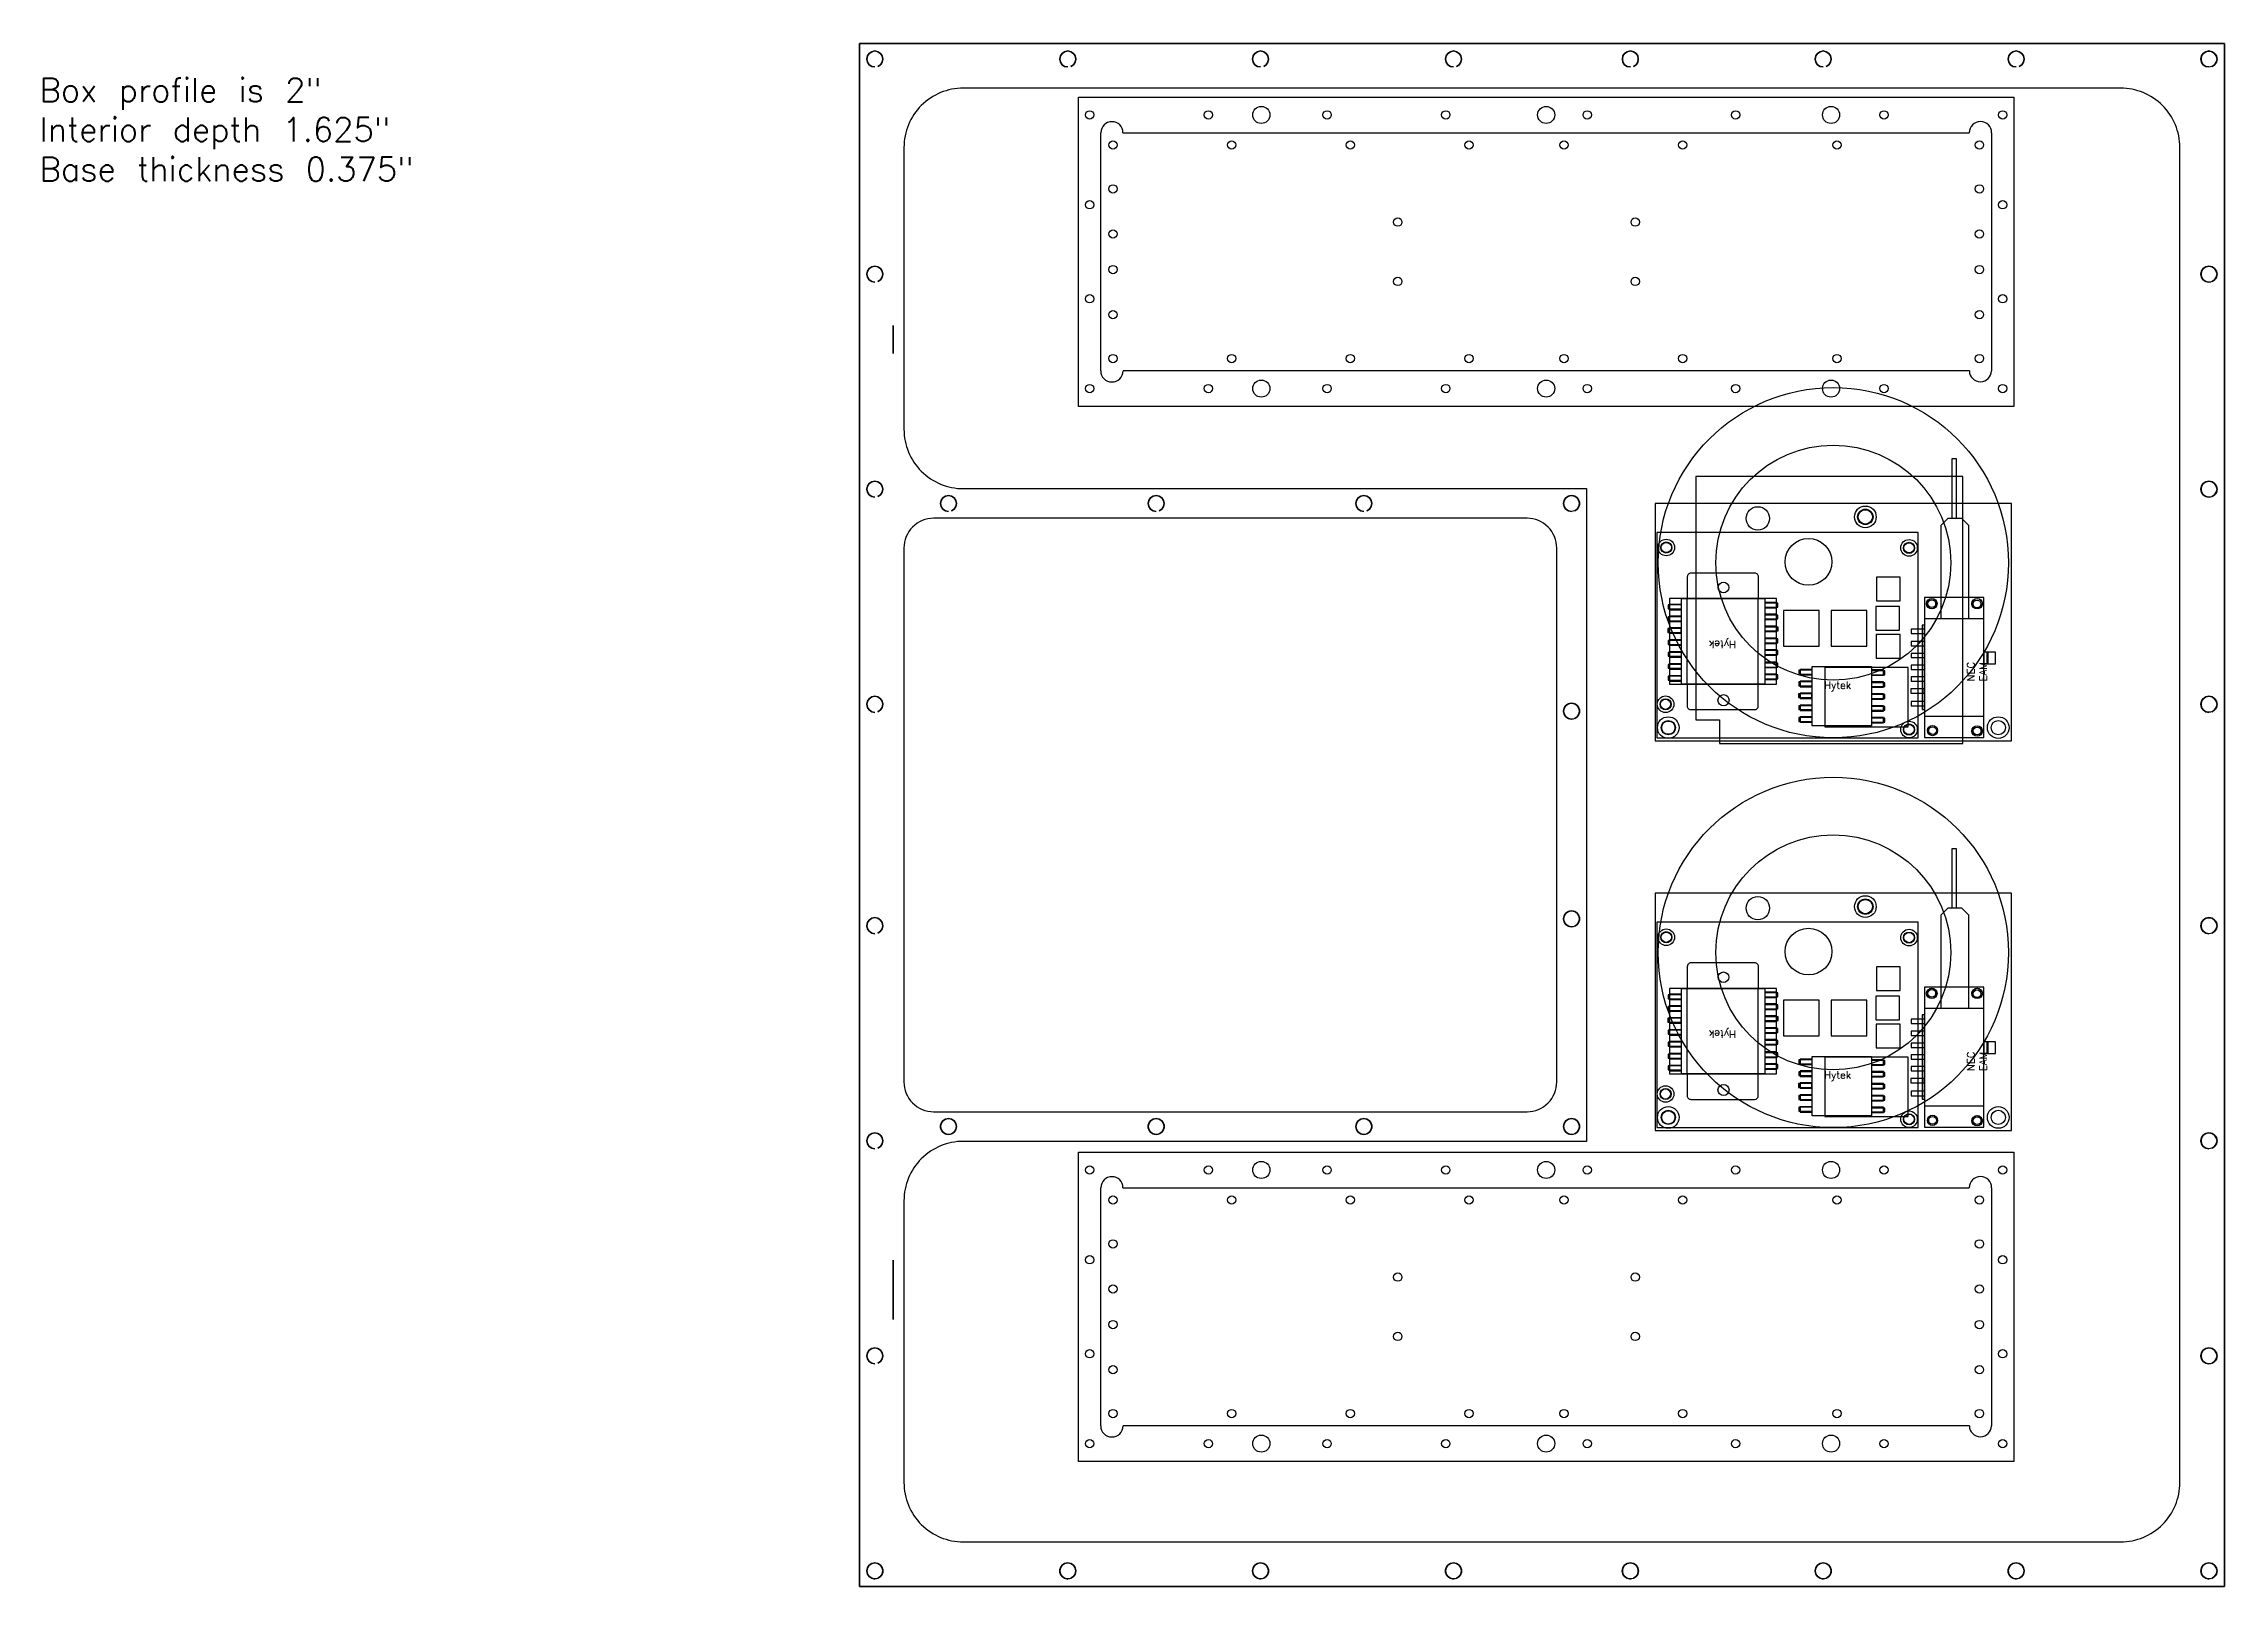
# Model space of a CAD drawing. Extents: x -6.9 to 11.5, y 0 to 13.
import ezdxf

# ---------------------------------------------------------------- set-up
doc = ezdxf.new("R2010")
doc.units = 0
doc.header["$MEASUREMENT"] = 0
doc.layers.get('0').update_dxf_attribs({"linetype": 'CONTINUOUS'})
for name, color, linetype in [('HOWETEXT', 7, 'CONTINUOUS'), ('OTX', 6, 'CONTINUOUS'), ('PAM_INBOX', 5, 'CONTINUOUS'), ('PAXBOX', 1, 'CONTINUOUS')]:
    doc.layers.add(name, color=color, linetype=linetype)
doc.styles.get("Standard").update_dxf_attribs({"font": 'txt.shx'})

msp = doc.modelspace()

# ---------------------------------------------------------------- texts
at = {"layer": 'HOWETEXT'}
for s, p in [('Box profile is 2"', (-6.908, 12.509)), ('Interior depth 1.625"', (-6.908, 12.176)), ('Base thickness 0.375"', (-6.908, 11.842))]:
    msp.add_text(s, height=0.2, dxfattribs=at).set_placement(p)

# ---------------------------------------------------------------- blocks, each defined once
blk = doc.blocks.new('PAM')
at = {"color": 7, "linetype": 'CONTINUOUS'}
for p, q in [((0, 0, -0.68), (0, 2.606, -0.68)), ((0, 2.606, -0.68), (7.88, 2.606, -0.68)), ((7.88, 2.606, -0.68), (7.88, 0, -0.68)), ((0.187, 0.3, -0.68), (0.187, 2.306, -0.68)), ((0.374, 2.306, -0.68), (7.505, 2.306, -0.68)), ((7.693, 2.306, -0.68), (7.693, 0.3, -0.68)), ((7.506, 0.3, -0.68), (0.375, 0.3, -0.68)), ((7.88, 0, -0.68), (0, 0, -0.68))]:
    blk.add_line(p, q, dxfattribs=at)
for centre, radius in [((0.094, 2.456), 0.035), ((1.094, 2.456), 0.035), ((1.54, 2.456), 0.072), ((2.094, 2.456), 0.035), ((3.094, 2.456), 0.035), ((3.94, 2.456), 0.072), ((4.286, 2.456), 0.035), ((5.536, 2.456), 0.035), ((6.34, 2.456), 0.072), ((6.786, 2.456), 0.035), ((7.786, 2.456), 0.035), ((0.094, 1.699), 0.035), ((7.786, 1.699), 0.035), ((0.094, 0.907), 0.035), ((7.786, 0.907), 0.035), ((0.094, 0.15), 0.035), ((1.094, 0.15), 0.035), ((1.54, 0.15), 0.072), ((2.094, 0.15), 0.035), ((3.094, 0.15), 0.035), ((3.94, 0.15), 0.072), ((4.286, 0.15), 0.035), ((5.536, 0.15), 0.035), ((6.34, 0.15), 0.072), ((6.786, 0.15), 0.035), ((7.786, 0.15), 0.035)]:
    blk.add_circle(centre, radius)
for centre in [(0.29, 2.203, -0.68), (1.29, 2.203, -0.68), (2.29, 2.203, -0.68), (3.29, 2.203, -0.68), (4.09, 2.203, -0.68), (5.09, 2.203, -0.68), (6.39, 2.203, -0.68), (7.59, 2.203, -0.68), (0.29, 1.833, -0.68), (7.59, 1.833, -0.68), (0.29, 1.453, -0.68), (2.69, 1.553, -0.68), (4.69, 1.553, -0.68), (7.59, 1.453, -0.68), (0.29, 1.153, -0.68), (7.59, 1.153, -0.68), (2.69, 1.053, -0.68), (4.69, 1.053, -0.68), (0.29, 0.773, -0.68), (7.59, 0.773, -0.68), (0.29, 0.403, -0.68), (1.29, 0.403, -0.68), (2.29, 0.403, -0.68), (3.29, 0.403, -0.68), (4.09, 0.403, -0.68), (5.09, 0.403, -0.68), (6.39, 0.403, -0.68), (7.59, 0.403, -0.68)]:
    blk.add_circle(centre, 0.035, dxfattribs=at)
for centre, radius, start, end in [((0.281, 2.306, -0.68), 0.093, 0, 180), ((7.599, 2.306, -0.68), 0.094, 0, 180), ((0.281, 0.3, -0.68), 0.094, 180, 360), ((7.599, 0.3, -0.68), 0.093, 180, 360)]:
    blk.add_arc(centre, radius, start, end)
blk = doc.blocks.new('OTX')
for p, q in [((0.472, 2.732, 1), (1.197, 2.732, 1)), ((0.472, 2.132, 1), (1.197, 2.133, 1))]:
    blk.add_line(p, q)
for points in [[(0, 0), (2, 0), (2, 3), (0, 3)], [(0.117, 1.57), (0.117, 0.87), (0.617, 0.87), (0.617, 1.57)]]:
    blk.add_lwpolyline(points, close=True)
for points, elevation in [([(0.025, 0.786), (1.755, 0.786), (1.755, 2.986), (0.025, 2.986)], 1), ([(1.197, 1.979), (1.197, 2.879), (0.477, 2.879), (0.477, 1.979)], 1), ([(0.477, 2.078), (0.477, 2.779), (1.197, 2.779), (1.197, 2.078)], 1.062), ([(0.548, 2.78), (0.548, 2.88), (0.503, 2.88), (0.503, 2.78)], 0.875), ([(0.51, 2.891), (0.51, 2.78), (0.543, 2.78), (0.543, 2.891)], 0.875), ([(0.538, 2.888), (0.538, 2.883), (0.514, 2.883), (0.514, 2.888)], 0.875), ([(0.648, 2.78), (0.648, 2.88), (0.603, 2.88), (0.603, 2.78)], 0.875), ([(0.61, 2.891), (0.61, 2.78), (0.643, 2.78), (0.643, 2.891)], 0.875), ([(0.638, 2.888), (0.638, 2.883), (0.614, 2.883), (0.614, 2.888)], 0.875), ([(0.749, 2.78), (0.749, 2.88), (0.704, 2.88), (0.704, 2.78)], 0.875), ([(0.711, 2.891), (0.711, 2.78), (0.744, 2.78), (0.744, 2.891)], 0.875), ([(0.739, 2.888), (0.739, 2.883), (0.715, 2.883), (0.715, 2.888)], 0.875), ([(0.849, 2.78), (0.849, 2.88), (0.804, 2.88), (0.804, 2.78)], 0.875), ([(0.811, 2.891), (0.811, 2.78), (0.844, 2.78), (0.844, 2.891)], 0.875), ([(0.839, 2.888), (0.839, 2.883), (0.815, 2.883), (0.815, 2.888)], 0.875), ([(0.95, 2.781), (0.95, 2.881), (0.905, 2.881), (0.905, 2.781)], 0.875), ([(0.912, 2.893), (0.912, 2.781), (0.945, 2.781), (0.945, 2.893)], 0.875), ([(0.94, 2.89), (0.94, 2.884), (0.916, 2.884), (0.916, 2.89)], 0.875), ([(1.05, 2.78), (1.05, 2.88), (1.004, 2.88), (1.004, 2.78)], 0.875), ([(1.011, 2.891), (1.011, 2.78), (1.044, 2.78), (1.044, 2.891)], 0.875), ([(1.039, 2.888), (1.039, 2.883), (1.016, 2.883), (1.016, 2.888)], 0.875), ([(1.149, 2.78), (1.149, 2.88), (1.104, 2.88), (1.104, 2.78)], 1), ([(1.11, 2.891), (1.11, 2.78), (1.144, 2.78), (1.144, 2.891)], 1), ([(1.139, 2.888), (1.139, 2.883), (1.115, 2.883), (1.115, 2.888)], 1), ([(0.516, 2.078), (0.516, 1.978), (0.562, 1.978), (0.562, 2.078)], 0.875), ([(0.555, 1.966), (0.555, 2.078), (0.522, 2.078), (0.522, 1.966)], 0.875), ([(0.616, 2.078), (0.616, 1.978), (0.661, 1.978), (0.661, 2.078)], 0.875), ([(0.654, 1.966), (0.654, 2.078), (0.621, 2.078), (0.621, 1.966)], 0.875), ([(0.721, 2.078), (0.721, 1.978), (0.766, 1.978), (0.766, 2.078)], 0.875), ([(0.759, 1.966), (0.759, 2.078), (0.726, 2.078), (0.726, 1.966)], 0.875), ([(0.82, 2.078), (0.82, 1.978), (0.865, 1.978), (0.865, 2.078)], 0.875), ([(0.859, 1.966), (0.859, 2.078), (0.826, 2.078), (0.826, 1.966)], 0.875), ([(0.919, 2.076), (0.919, 1.976), (0.965, 1.976), (0.965, 2.076)], 0.875), ([(0.958, 1.964), (0.958, 2.076), (0.925, 2.076), (0.925, 1.964)], 0.875), ([(1.02, 2.078), (1.02, 1.978), (1.066, 1.978), (1.066, 2.078)], 0.875), ([(1.059, 1.966), (1.059, 2.078), (1.026, 2.078), (1.026, 1.966)], 0.875), ([(1.12, 2.078), (1.12, 1.978), (1.166, 1.978), (1.166, 2.078)], 0.875), ([(1.159, 1.966), (1.159, 2.078), (1.126, 2.078), (1.126, 1.966)], 0.875), ([(0.527, 1.969), (0.527, 1.974), (0.55, 1.974), (0.55, 1.969)], 0.875), ([(0.626, 1.969), (0.626, 1.974), (0.65, 1.974), (0.65, 1.969)], 0.875), ([(0.731, 1.969), (0.731, 1.974), (0.755, 1.974), (0.755, 1.969)], 0.875), ([(0.797, 1.62), (1.097, 1.62), (1.097, 1.92), (0.797, 1.92)], 1.062), ([(0.831, 1.969), (0.831, 1.974), (0.854, 1.974), (0.854, 1.969)], 0.875), ([(0.93, 1.968), (0.93, 1.973), (0.953, 1.973), (0.953, 1.968)], 0.875), ([(1.031, 1.969), (1.031, 1.974), (1.054, 1.974), (1.054, 1.969)], 0.875), ([(1.131, 1.969), (1.131, 1.974), (1.154, 1.974), (1.154, 1.969)], 0.875), ([(0.624, 1.678), (0.624, 1.178), (0.124, 1.178), (0.124, 1.678)], 0.938), ([(0.2, 1.679), (0.2, 1.779), (0.155, 1.779), (0.155, 1.679)], 0.938), ([(0.162, 1.79), (0.162, 1.679), (0.195, 1.679), (0.195, 1.79)], 0.938), ([(0.19, 1.787), (0.19, 1.782), (0.166, 1.782), (0.166, 1.787)], 0.938), ([(0.3, 1.679), (0.3, 1.779), (0.255, 1.779), (0.255, 1.679)], 0.938), ([(0.262, 1.79), (0.262, 1.679), (0.295, 1.679), (0.295, 1.79)], 0.938), ([(0.29, 1.787), (0.29, 1.782), (0.266, 1.782), (0.266, 1.787)], 0.938), ([(0.401, 1.68), (0.401, 1.78), (0.356, 1.78), (0.356, 1.68)], 0.938), ([(0.363, 1.792), (0.363, 1.68), (0.396, 1.68), (0.396, 1.792)], 0.938), ([(0.391, 1.789), (0.391, 1.783), (0.367, 1.783), (0.367, 1.789)], 0.938), ([(0.501, 1.679), (0.501, 1.779), (0.455, 1.779), (0.455, 1.679)], 0.938), ([(0.462, 1.79), (0.462, 1.679), (0.495, 1.679), (0.495, 1.79)], 0.938), ([(0.49, 1.787), (0.49, 1.782), (0.467, 1.782), (0.467, 1.787)], 0.938), ([(0.6, 1.679), (0.6, 1.779), (0.555, 1.779), (0.555, 1.679)], 0.938), ([(0.561, 1.79), (0.561, 1.679), (0.595, 1.679), (0.595, 1.79)], 0.938), ([(0.59, 1.787), (0.59, 1.782), (0.566, 1.782), (0.566, 1.787)], 0.938), ([(0.797, 1.217), (1.097, 1.217), (1.097, 1.517), (0.797, 1.517)], 1.062), ([(0.151, 1.178), (0.151, 1.078), (0.196, 1.078), (0.196, 1.178)], 0.938), ([(0.189, 1.067), (0.189, 1.178), (0.156, 1.178), (0.156, 1.067)], 0.938), ([(0.25, 1.178), (0.25, 1.078), (0.295, 1.078), (0.295, 1.178)], 0.938), ([(0.289, 1.067), (0.289, 1.178), (0.256, 1.178), (0.256, 1.067)], 0.938), ([(0.35, 1.177), (0.35, 1.077), (0.395, 1.077), (0.395, 1.177)], 0.938), ([(0.388, 1.065), (0.388, 1.177), (0.355, 1.177), (0.355, 1.065)], 0.938), ([(0.451, 1.178), (0.451, 1.078), (0.496, 1.078), (0.496, 1.178)], 0.938), ([(0.489, 1.067), (0.489, 1.178), (0.456, 1.178), (0.456, 1.067)], 0.938), ([(0.551, 1.178), (0.551, 1.078), (0.596, 1.078), (0.596, 1.178)], 0.938), ([(0.589, 1.067), (0.589, 1.178), (0.556, 1.178), (0.556, 1.067)], 0.938), ([(0.695, 0.938), (0.895, 0.938), (0.895, 1.138), (0.695, 1.138)], 0.938), ([(0.932, 0.943), (1.132, 0.943), (1.132, 1.143), (0.932, 1.143)], 0.938), ([(1.179, 0.937), (1.379, 0.937), (1.379, 1.137), (1.179, 1.137)], 0.938), ([(0.161, 1.07), (0.161, 1.075), (0.185, 1.075), (0.185, 1.07)], 0.938), ([(0.261, 1.07), (0.261, 1.075), (0.284, 1.075), (0.284, 1.07)], 0.938), ([(0.36, 1.068), (0.36, 1.074), (0.384, 1.074), (0.384, 1.068)], 0.938), ([(0.461, 1.07), (0.461, 1.075), (0.484, 1.075), (0.484, 1.07)], 0.938), ([(0.561, 1.07), (0.561, 1.075), (0.585, 1.075), (0.585, 1.07)], 0.938), ([(0.263, 0.732), (0.973, 0.732), (0.973, 0.75), (0.263, 0.75)], 0.938), ([(0.293, 0.732), (0.33, 0.732), (0.33, 0.845), (0.293, 0.845)], 0.938), ([(0.4, 0.733), (0.437, 0.733), (0.437, 0.846), (0.4, 0.846)], 0.938), ([(0.503, 0.732), (0.539, 0.732), (0.539, 0.845), (0.503, 0.845)], 0.938), ([(0.601, 0.732), (0.637, 0.732), (0.637, 0.845), (0.601, 0.845)], 0.938), ([(0.7, 0.732), (0.736, 0.732), (0.736, 0.845), (0.7, 0.845)], 0.938), ([(0.8, 0.732), (0.837, 0.732), (0.837, 0.845), (0.8, 0.845)], 0.938), ([(0.902, 0.732), (0.939, 0.732), (0.939, 0.845), (0.902, 0.845)], 0.938), ([(1.03, 0.358), (1.813, 0.358), (1.873, 0.418), (1.873, 0.534), (1.813, 0.594), (1.03, 0.594)], 1), ([(1.873, 0.498), (2.377, 0.498), (2.377, 0.466), (1.873, 0.466)], 1.058), ([(0.647, 0.132), (0.747, 0.132), (0.747, 0.232), (0.647, 0.232)], 1.012), ([(0.647, 0.196), (0.747, 0.196), (0.747, 0.207), (0.647, 0.207)], 0.938)]:
    blk.add_lwpolyline(points, close=True, dxfattribs=dict(elevation=elevation))
at = {"elevation": 1}
for points in [[(0.477, 2.132), (0.477, 2.732), (0.293, 2.732, 0.414214), (0.262, 2.7), (0.262, 2.163, 0.414214), (0.293, 2.132)], [(1.412, 2.161), (1.412, 2.699, 0.414214), (1.38, 2.73), (1.197, 2.73), (1.197, 2.13), (1.38, 2.13, 0.414214)]]:
    blk.add_lwpolyline(points, format="xyb", close=True, dxfattribs=at)
at = {"ltscale": 1.5, "elevation": 1}
for points in [[(0.027, 0.232), (1.208, 0.232), (1.208, 0.732), (0.027, 0.732)], [(0.207, 0.232), (1.028, 0.232), (1.028, 0.732), (0.207, 0.732)]]:
    blk.add_lwpolyline(points, close=True, dxfattribs=at)
for centre, radius in [((0.11, 2.89, 0.938), 0.0915), ((1.5, 1.5, 0.71), 1.476), ((0.11, 2.89, 0.938), 0.06), ((0.11, 2.89), 0.056), ((0.307, 2.913, 1), 0.07), ((0.307, 2.913, 1), 0.047), ((0.307, 2.913), 0.047), ((0.307, 2.913, 1), 0.043), ((1.628, 2.907, 1), 0.07), ((1.628, 2.907), 0.047), ((1.628, 2.907, 1), 0.043), ((0.341, 2.425), 0.047), ((1.5, 1.5, 0.71), 0.99), ((1.291, 2.425), 0.0445), ((1.873, 2.136, 0.062), 0.0985), ((1.507, 1.709, 1.647), 0.197), ((1.886, 1.23), 0.0915), ((1.886, 1.23), 0.065), ((1.886, 1.23), 0.06), ((0.094, 0.862, 1), 0.07), ((1.625, 0.862), 0.07), ((0.094, 0.862, 1), 0.047), ((0.094, 0.862, 1.062), 0.043), ((0.094, 0.862), 0.043), ((1.625, 0.862), 0.047), ((1.625, 0.862), 0.043), ((0.085, 0.664), 0.043), ((0.085, 0.664), 0.0323), ((1.155, 0.67, 1), 0.0441), ((1.155, 0.67, 1), 0.043), ((1.155, 0.67, 1), 0.0323), ((0.11, 0.11, 0.938), 0.0915), ((0.082, 0.288, 1), 0.0441), ((0.082, 0.288), 0.043), ((0.082, 0.288, 1), 0.0323), ((1.155, 0.288, 1), 0.0441), ((1.155, 0.288), 0.043), ((1.152, 0.289, 1), 0.0323), ((0.11, 0.11, 0.938), 0.06)]:
    blk.add_circle(centre, radius)
at = {"color": 5}
blk.add_circle((0.11, 0.11), 0.06, dxfattribs=at)
at = {"char_height": 0.0625, "width": 0.2054, "attachment_point": 1}
for insert, rotation in [((0.78, 2.32, 0.875), 90), ((0.499, 1.577, 0.938), 270)]:
    blk.add_mtext('Hytek', dxfattribs=dict(at, insert=insert, rotation=rotation))
at = {"insert": (0.499, 0.372), "char_height": 0.0625, "width": 0.2054, "attachment_point": 1}
blk.add_mtext('NEC EAM', dxfattribs=at)
blk = doc.blocks.new('DB25')
at = {"layer": 'PAXBOX'}
blk.add_lwpolyline([(0.16, 0.21), (1.69, 0.21, -0.466308), (1.73, 0.164), (1.67, -0.177, -0.36397), (1.63, -0.21), (0.22, -0.21, -0.36397), (0.18, -0.177), (0.12, 0.164, -0.466308)], format="xyb", close=True, dxfattribs=at)
for centre in [(0, 0), (1.85, 0)]:
    blk.add_circle(centre, 0.06, dxfattribs=at)
blk = doc.blocks.new('DA15')
at = {"layer": 'PAXBOX'}
blk.add_lwpolyline([(0.162, 0.21), (1.149, 0.21, -0.466308), (1.189, 0.164), (1.129, -0.177, -0.36397), (1.089, -0.21), (0.222, -0.21, -0.36397), (0.182, -0.177), (0.122, 0.164, -0.466308)], format="xyb", close=True, dxfattribs=at)
for centre in [(0, 0), (1.311, 0)]:
    blk.add_circle(centre, 0.06, dxfattribs=at)
blk = doc.blocks.new('FOBULKHEAD')
at = {"layer": 'PAXBOX'}
for p, q in [((-0.073, 0.228), (-0.329, 0.078)), ((0.073, 0.228), (0.329, 0.078)), ((-0.096, 0), (0.096, 0)), ((0, 0), (0, 0.096)), ((0, 0), (0, -0.096)), ((-0.073, -0.228), (-0.329, -0.078)), ((0.073, -0.228), (0.329, -0.078))]:
    blk.add_line(p, q, dxfattribs=at)
for centre, radius in [((-0.264, 0), 0.045), ((0, 0), 0.167), ((0.264, 0), 0.045)]:
    blk.add_circle(centre, radius, dxfattribs=at)
for centre, radius, start, end in [((0, 0.086), 0.16, 62.8885, 117.1115), ((-0.283, 0), 0.09, 120.5361, 239.4639), ((0.283, 0), 0.09, 300.5361, 59.4639), ((0, -0.086), 0.16, 242.8885, 297.1115)]:
    blk.add_arc(centre, radius, start, end, dxfattribs=at)

# ---------------------------------------------------------------- linework, layer by layer
at = {"layer": 'OTX'}
msp.add_lwpolyline([(7.247, 7.103), (9.297, 7.103), (9.297, 9.353), (7.047, 9.353), (7.047, 7.303), (7.247, 7.303)], close=True, dxfattribs=at)
at = {"layer": 'PAXBOX', "extrusion": (-1, 0, 0)}
msp.add_line((0.285, 2.25, 1.076), (0.285, 2.326, 1), dxfattribs=at)
at = {"layer": 'PAXBOX'}
msp.add_lwpolyline([(0, 0), (11.5, 0), (11.5, 13), (0, 13)], close=True, dxfattribs=at)
at = {"layer": 'PAXBOX', "elevation": 0.375}
for points in [[(0.875, 9.25), (6.125, 9.25), (6.125, 3.75), (0.875, 3.75, 0.414214), (0.375, 3.25), (0.375, 0.875, 0.414214), (0.875, 0.375), (10.625, 0.375, 0.414214), (11.125, 0.875), (11.125, 12.125, 0.414214), (10.625, 12.625), (0.875, 12.625, 0.414214), (0.375, 12.125), (0.375, 9.75, 0.414214)], [(0.375, 4.25), (0.375, 4.25, 0.414214), (0.625, 4), (5.625, 4, 0.414214), (5.875, 4.25), (5.875, 8.75, 0.414214), (5.625, 9), (0.625, 9, 0.414214), (0.375, 8.75)]]:
    msp.add_lwpolyline(points, format="xyb", close=True, dxfattribs=at)
at = {"layer": 'PAXBOX', "extrusion": (-1, 0, 0), "elevation": -0.285}
msp.add_lwpolyline([(-10.39, 1.309, 3.958114), (-10.39, 1.191)], format="xyb", close=True, dxfattribs=at)
msp.add_lwpolyline([(-2.75, 1.42), (-2.75, 1.08), (-2.67, 1), (-2.326, 1), (-2.25, 1.076), (-2.25, 1.424), (-2.326, 1.5), (-2.67, 1.5)], close=True, dxfattribs=at)
at = {"layer": 'PAXBOX'}
for centre in [(11.37, 12.87, 2), (11.37, 11.057, 2), (6, 9.125, 2), (11.37, 9.245, 2), (6, 7.375, 2), (11.37, 7.433, 2), (6, 5.625, 2), (11.37, 5.567, 2), (0.75, 3.875, 2), (2.5, 3.875, 2), (4.25, 3.875, 2), (6, 3.875, 2), (11.37, 3.755, 2), (11.37, 1.942, 2), (0.13, 0.13, 2), (1.755, 0.13, 2), (3.38, 0.13, 2), (5.005, 0.13, 2), (6.495, 0.13, 2), (8.12, 0.13, 2), (9.745, 0.13, 2), (11.37, 0.13, 2)]:
    msp.add_circle(centre, 0.0675, dxfattribs=at)
at = {"layer": 'PAXBOX', "extrusion": (-1, 0, 0)}
for centre, radius in [((-2.67, 1.42, -0.285), 0.051), ((-2.67, 1.08, -0.285), 0.051), ((-2.5, 1.25, -0.285), 0.125), ((-2.33, 1.42, -0.285), 0.051), ((-2.33, 1.08, -0.285), 0.051)]:
    msp.add_circle(centre, radius, dxfattribs=at)

# ---------------------------------------------------------------- block references
at = {"layer": 'OTX', "rotation": 90}
for p in [(9.705, 7.126, -0.062), (9.705, 3.842, -0.062)]:
    msp.add_blockref('OTX', p, dxfattribs=at)
at = {"layer": 'PAM_INBOX'}
for p in [(1.846, 9.943, 0.68), (1.846, 1.053, 0.68)]:
    msp.add_blockref('PAM', p, dxfattribs=at)
at = {"layer": 'PAXBOX', "extrusion": (-1, 0, 0)}
msp.add_blockref('DB25', (-8.5, 1.25), dxfattribs=at)
at = {"layer": 'PAXBOX', "extrusion": (1, 0, 0)}
msp.add_blockref('DA15', (4.689, 1.25), dxfattribs=at)
at = {"layer": 'PAXBOX', "extrusion": (0, -1, 0)}
for p in [(7.5, 1.5), (9, 1.5)]:
    msp.add_blockref('FOBULKHEAD', p, dxfattribs=at)

msp.set_redraw_order([(e.dxf.handle, doc.entitydb.next_handle()) for e in msp.query("TEXT MTEXT ATTDEF DIMENSION ARC_DIMENSION")])  # texts and dimensions are drawn at this point

# ---------------------------------------------------------------- meshes
at = {"layer": 'PAXBOX'}
mesh = msp.add_polymesh((6, 3), dxfattribs=at)
for k, corner in enumerate([(11.5, 13), (11.5, 13, 0.375), (11.5, 13, 0.375), (0, 13), (0, 13, 0.375), (0, 13, 0.375), (0, 0), (0, 0, 0.375), (0, 13, 0.375), (11.5, 0), (11.5, 0, 0.375), (11.5, 13, 0.375), (11.5, 0), (11.5, 0), (11.5, 13), (0, 0), (0, 0), (0, 13)]):
    mesh.set_mesh_vertex(divmod(k, 3), corner)
mesh = msp.add_polymesh((2, 16), dxfattribs=dict(at, n_close=True))
for k, corner in enumerate([(0.156, 12.808, 1.5), (0.178, 12.822, 1.5), (0.192, 12.844, 1.5), (0.198, 12.87, 1.5), (0.192, 12.896, 1.5), (0.178, 12.918, 1.5), (0.156, 12.932, 1.5), (0.13, 12.938, 1.5), (0.104, 12.932, 1.5), (0.082, 12.918, 1.5), (0.068, 12.896, 1.5), (0.062, 12.87, 1.5), (0.068, 12.844, 1.5), (0.082, 12.822, 1.5), (0.104, 12.808, 1.5), (0.13, 12.803, 1.5), (0.156, 12.808, 2), (0.178, 12.822, 2), (0.192, 12.844, 2), (0.198, 12.87, 2), (0.192, 12.896, 2), (0.178, 12.918, 2), (0.156, 12.932, 2), (0.13, 12.938, 2), (0.104, 12.932, 2), (0.082, 12.918, 2), (0.068, 12.896, 2), (0.062, 12.87, 2), (0.068, 12.844, 2), (0.082, 12.822, 2), (0.104, 12.808, 2), (0.13, 12.803, 2)]):
    mesh.set_mesh_vertex(divmod(k, 16), corner)
mesh = msp.add_polymesh((2, 16), dxfattribs=dict(at, n_close=True))
for k, corner in enumerate([(1.781, 12.808, 1.5), (1.803, 12.822, 1.5), (1.817, 12.844, 1.5), (1.823, 12.87, 1.5), (1.817, 12.896, 1.5), (1.803, 12.918, 1.5), (1.781, 12.932, 1.5), (1.755, 12.938, 1.5), (1.729, 12.932, 1.5), (1.707, 12.918, 1.5), (1.693, 12.896, 1.5), (1.688, 12.87, 1.5), (1.693, 12.844, 1.5), (1.707, 12.822, 1.5), (1.729, 12.808, 1.5), (1.755, 12.803, 1.5), (1.781, 12.808, 2), (1.803, 12.822, 2), (1.817, 12.844, 2), (1.823, 12.87, 2), (1.817, 12.896, 2), (1.803, 12.918, 2), (1.781, 12.932, 2), (1.755, 12.938, 2), (1.729, 12.932, 2), (1.707, 12.918, 2), (1.693, 12.896, 2), (1.688, 12.87, 2), (1.693, 12.844, 2), (1.707, 12.822, 2), (1.729, 12.808, 2), (1.755, 12.803, 2)]):
    mesh.set_mesh_vertex(divmod(k, 16), corner)
mesh = msp.add_polymesh((2, 16), dxfattribs=dict(at, n_close=True))
for k, corner in enumerate([(3.406, 12.808, 1.5), (3.428, 12.822, 1.5), (3.442, 12.844, 1.5), (3.447, 12.87, 1.5), (3.442, 12.896, 1.5), (3.428, 12.918, 1.5), (3.406, 12.932, 1.5), (3.38, 12.938, 1.5), (3.354, 12.932, 1.5), (3.332, 12.918, 1.5), (3.318, 12.896, 1.5), (3.312, 12.87, 1.5), (3.318, 12.844, 1.5), (3.332, 12.822, 1.5), (3.354, 12.808, 1.5), (3.38, 12.803, 1.5), (3.406, 12.808, 2), (3.428, 12.822, 2), (3.442, 12.844, 2), (3.447, 12.87, 2), (3.442, 12.896, 2), (3.428, 12.918, 2), (3.406, 12.932, 2), (3.38, 12.938, 2), (3.354, 12.932, 2), (3.332, 12.918, 2), (3.318, 12.896, 2), (3.312, 12.87, 2), (3.318, 12.844, 2), (3.332, 12.822, 2), (3.354, 12.808, 2), (3.38, 12.803, 2)]):
    mesh.set_mesh_vertex(divmod(k, 16), corner)
mesh = msp.add_polymesh((2, 16), dxfattribs=dict(at, n_close=True))
for k, corner in enumerate([(5.031, 12.808, 1.5), (5.053, 12.822, 1.5), (5.067, 12.844, 1.5), (5.072, 12.87, 1.5), (5.067, 12.896, 1.5), (5.053, 12.918, 1.5), (5.031, 12.932, 1.5), (5.005, 12.938, 1.5), (4.979, 12.932, 1.5), (4.957, 12.918, 1.5), (4.943, 12.896, 1.5), (4.938, 12.87, 1.5), (4.943, 12.844, 1.5), (4.957, 12.822, 1.5), (4.979, 12.808, 1.5), (5.005, 12.803, 1.5), (5.031, 12.808, 2), (5.053, 12.822, 2), (5.067, 12.844, 2), (5.072, 12.87, 2), (5.067, 12.896, 2), (5.053, 12.918, 2), (5.031, 12.932, 2), (5.005, 12.938, 2), (4.979, 12.932, 2), (4.957, 12.918, 2), (4.943, 12.896, 2), (4.938, 12.87, 2), (4.943, 12.844, 2), (4.957, 12.822, 2), (4.979, 12.808, 2), (5.005, 12.803, 2)]):
    mesh.set_mesh_vertex(divmod(k, 16), corner)
mesh = msp.add_polymesh((2, 16), dxfattribs=dict(at, n_close=True))
for k, corner in enumerate([(6.521, 12.808, 1.5), (6.543, 12.822, 1.5), (6.557, 12.844, 1.5), (6.562, 12.87, 1.5), (6.557, 12.896, 1.5), (6.543, 12.918, 1.5), (6.521, 12.932, 1.5), (6.495, 12.938, 1.5), (6.469, 12.932, 1.5), (6.447, 12.918, 1.5), (6.433, 12.896, 1.5), (6.428, 12.87, 1.5), (6.433, 12.844, 1.5), (6.447, 12.822, 1.5), (6.469, 12.808, 1.5), (6.495, 12.803, 1.5), (6.521, 12.808, 2), (6.543, 12.822, 2), (6.557, 12.844, 2), (6.562, 12.87, 2), (6.557, 12.896, 2), (6.543, 12.918, 2), (6.521, 12.932, 2), (6.495, 12.938, 2), (6.469, 12.932, 2), (6.447, 12.918, 2), (6.433, 12.896, 2), (6.428, 12.87, 2), (6.433, 12.844, 2), (6.447, 12.822, 2), (6.469, 12.808, 2), (6.495, 12.803, 2)]):
    mesh.set_mesh_vertex(divmod(k, 16), corner)
mesh = msp.add_polymesh((2, 16), dxfattribs=dict(at, n_close=True))
for k, corner in enumerate([(8.146, 12.808, 1.5), (8.168, 12.822, 1.5), (8.182, 12.844, 1.5), (8.188, 12.87, 1.5), (8.182, 12.896, 1.5), (8.168, 12.918, 1.5), (8.146, 12.932, 1.5), (8.12, 12.938, 1.5), (8.094, 12.932, 1.5), (8.072, 12.918, 1.5), (8.058, 12.896, 1.5), (8.053, 12.87, 1.5), (8.058, 12.844, 1.5), (8.072, 12.822, 1.5), (8.094, 12.808, 1.5), (8.12, 12.803, 1.5), (8.146, 12.808, 2), (8.168, 12.822, 2), (8.182, 12.844, 2), (8.188, 12.87, 2), (8.182, 12.896, 2), (8.168, 12.918, 2), (8.146, 12.932, 2), (8.12, 12.938, 2), (8.094, 12.932, 2), (8.072, 12.918, 2), (8.058, 12.896, 2), (8.053, 12.87, 2), (8.058, 12.844, 2), (8.072, 12.822, 2), (8.094, 12.808, 2), (8.12, 12.803, 2)]):
    mesh.set_mesh_vertex(divmod(k, 16), corner)
mesh = msp.add_polymesh((2, 16), dxfattribs=dict(at, n_close=True))
for k, corner in enumerate([(9.771, 12.808, 1.5), (9.793, 12.822, 1.5), (9.807, 12.844, 1.5), (9.812, 12.87, 1.5), (9.807, 12.896, 1.5), (9.793, 12.918, 1.5), (9.771, 12.932, 1.5), (9.745, 12.938, 1.5), (9.719, 12.932, 1.5), (9.697, 12.918, 1.5), (9.683, 12.896, 1.5), (9.678, 12.87, 1.5), (9.683, 12.844, 1.5), (9.697, 12.822, 1.5), (9.719, 12.808, 1.5), (9.745, 12.803, 1.5), (9.771, 12.808, 2), (9.793, 12.822, 2), (9.807, 12.844, 2), (9.812, 12.87, 2), (9.807, 12.896, 2), (9.793, 12.918, 2), (9.771, 12.932, 2), (9.745, 12.938, 2), (9.719, 12.932, 2), (9.697, 12.918, 2), (9.683, 12.896, 2), (9.678, 12.87, 2), (9.683, 12.844, 2), (9.697, 12.822, 2), (9.719, 12.808, 2), (9.745, 12.803, 2)]):
    mesh.set_mesh_vertex(divmod(k, 16), corner)
mesh = msp.add_polymesh((2, 16), dxfattribs=dict(at, n_close=True))
for k, corner in enumerate([(11.396, 12.808, 1.5), (11.418, 12.822, 1.5), (11.432, 12.844, 1.5), (11.438, 12.87, 1.5), (11.432, 12.896, 1.5), (11.418, 12.918, 1.5), (11.396, 12.932, 1.5), (11.37, 12.938, 1.5), (11.344, 12.932, 1.5), (11.322, 12.918, 1.5), (11.308, 12.896, 1.5), (11.303, 12.87, 1.5), (11.308, 12.844, 1.5), (11.322, 12.822, 1.5), (11.344, 12.808, 1.5), (11.37, 12.803, 1.5), (11.396, 12.808, 2), (11.418, 12.822, 2), (11.432, 12.844, 2), (11.438, 12.87, 2), (11.432, 12.896, 2), (11.418, 12.918, 2), (11.396, 12.932, 2), (11.37, 12.938, 2), (11.344, 12.932, 2), (11.322, 12.918, 2), (11.308, 12.896, 2), (11.303, 12.87, 2), (11.308, 12.844, 2), (11.322, 12.822, 2), (11.344, 12.808, 2), (11.37, 12.803, 2)]):
    mesh.set_mesh_vertex(divmod(k, 16), corner)
mesh = msp.add_polymesh((2, 16), dxfattribs=dict(at, n_close=True))
for k, corner in enumerate([(0.156, 10.995, 1.5), (0.178, 11.01, 1.5), (0.192, 11.032, 1.5), (0.198, 11.057, 1.5), (0.192, 11.083, 1.5), (0.178, 11.105, 1.5), (0.156, 11.12, 1.5), (0.13, 11.125, 1.5), (0.104, 11.12, 1.5), (0.082, 11.105, 1.5), (0.068, 11.083, 1.5), (0.062, 11.057, 1.5), (0.068, 11.032, 1.5), (0.082, 11.01, 1.5), (0.104, 10.995, 1.5), (0.13, 10.99, 1.5), (0.156, 10.995, 2), (0.178, 11.01, 2), (0.192, 11.032, 2), (0.198, 11.057, 2), (0.192, 11.083, 2), (0.178, 11.105, 2), (0.156, 11.12, 2), (0.13, 11.125, 2), (0.104, 11.12, 2), (0.082, 11.105, 2), (0.068, 11.083, 2), (0.062, 11.057, 2), (0.068, 11.032, 2), (0.082, 11.01, 2), (0.104, 10.995, 2), (0.13, 10.99, 2)]):
    mesh.set_mesh_vertex(divmod(k, 16), corner)
mesh = msp.add_polymesh((2, 16), dxfattribs=dict(at, n_close=True))
for k, corner in enumerate([(11.396, 10.995, 1.5), (11.418, 11.01, 1.5), (11.432, 11.032, 1.5), (11.438, 11.057, 1.5), (11.432, 11.083, 1.5), (11.418, 11.105, 1.5), (11.396, 11.12, 1.5), (11.37, 11.125, 1.5), (11.344, 11.12, 1.5), (11.322, 11.105, 1.5), (11.308, 11.083, 1.5), (11.303, 11.057, 1.5), (11.308, 11.032, 1.5), (11.322, 11.01, 1.5), (11.344, 10.995, 1.5), (11.37, 10.99, 1.5), (11.396, 10.995, 2), (11.418, 11.01, 2), (11.432, 11.032, 2), (11.438, 11.057, 2), (11.432, 11.083, 2), (11.418, 11.105, 2), (11.396, 11.12, 2), (11.37, 11.125, 2), (11.344, 11.12, 2), (11.322, 11.105, 2), (11.308, 11.083, 2), (11.303, 11.057, 2), (11.308, 11.032, 2), (11.322, 11.01, 2), (11.344, 10.995, 2), (11.37, 10.99, 2)]):
    mesh.set_mesh_vertex(divmod(k, 16), corner)
mesh = msp.add_polymesh((2, 16), dxfattribs=dict(at, n_close=True))
for k, corner in enumerate([(0.156, 9.183, 1.5), (0.178, 9.197, 1.5), (0.192, 9.219, 1.5), (0.198, 9.245, 1.5), (0.192, 9.271, 1.5), (0.178, 9.293, 1.5), (0.156, 9.307, 1.5), (0.13, 9.312, 1.5), (0.104, 9.307, 1.5), (0.082, 9.293, 1.5), (0.068, 9.271, 1.5), (0.062, 9.245, 1.5), (0.068, 9.219, 1.5), (0.082, 9.197, 1.5), (0.104, 9.183, 1.5), (0.13, 9.178, 1.5), (0.156, 9.183, 2), (0.178, 9.197, 2), (0.192, 9.219, 2), (0.198, 9.245, 2), (0.192, 9.271, 2), (0.178, 9.293, 2), (0.156, 9.307, 2), (0.13, 9.312, 2), (0.104, 9.307, 2), (0.082, 9.293, 2), (0.068, 9.271, 2), (0.062, 9.245, 2), (0.068, 9.219, 2), (0.082, 9.197, 2), (0.104, 9.183, 2), (0.13, 9.178, 2)]):
    mesh.set_mesh_vertex(divmod(k, 16), corner)
mesh = msp.add_polymesh((2, 16), dxfattribs=dict(at, n_close=True))
for k, corner in enumerate([(0.776, 9.063, 1.5), (0.798, 9.077, 1.5), (0.812, 9.099, 1.5), (0.818, 9.125, 1.5), (0.812, 9.151, 1.5), (0.798, 9.173, 1.5), (0.776, 9.187, 1.5), (0.75, 9.193, 1.5), (0.724, 9.187, 1.5), (0.702, 9.173, 1.5), (0.688, 9.151, 1.5), (0.682, 9.125, 1.5), (0.688, 9.099, 1.5), (0.702, 9.077, 1.5), (0.724, 9.063, 1.5), (0.75, 9.057, 1.5), (0.776, 9.063, 2), (0.798, 9.077, 2), (0.812, 9.099, 2), (0.818, 9.125, 2), (0.812, 9.151, 2), (0.798, 9.173, 2), (0.776, 9.187, 2), (0.75, 9.193, 2), (0.724, 9.187, 2), (0.702, 9.173, 2), (0.688, 9.151, 2), (0.682, 9.125, 2), (0.688, 9.099, 2), (0.702, 9.077, 2), (0.724, 9.063, 2), (0.75, 9.057, 2)]):
    mesh.set_mesh_vertex(divmod(k, 16), corner)
mesh = msp.add_polymesh((2, 16), dxfattribs=dict(at, n_close=True))
for k, corner in enumerate([(2.526, 9.063, 1.5), (2.548, 9.077, 1.5), (2.562, 9.099, 1.5), (2.567, 9.125, 1.5), (2.562, 9.151, 1.5), (2.548, 9.173, 1.5), (2.526, 9.187, 1.5), (2.5, 9.193, 1.5), (2.474, 9.187, 1.5), (2.452, 9.173, 1.5), (2.438, 9.151, 1.5), (2.433, 9.125, 1.5), (2.438, 9.099, 1.5), (2.452, 9.077, 1.5), (2.474, 9.063, 1.5), (2.5, 9.057, 1.5), (2.526, 9.063, 2), (2.548, 9.077, 2), (2.562, 9.099, 2), (2.567, 9.125, 2), (2.562, 9.151, 2), (2.548, 9.173, 2), (2.526, 9.187, 2), (2.5, 9.193, 2), (2.474, 9.187, 2), (2.452, 9.173, 2), (2.438, 9.151, 2), (2.433, 9.125, 2), (2.438, 9.099, 2), (2.452, 9.077, 2), (2.474, 9.063, 2), (2.5, 9.057, 2)]):
    mesh.set_mesh_vertex(divmod(k, 16), corner)
mesh = msp.add_polymesh((2, 16), dxfattribs=dict(at, n_close=True))
for k, corner in enumerate([(4.276, 9.063, 1.5), (4.298, 9.077, 1.5), (4.312, 9.099, 1.5), (4.317, 9.125, 1.5), (4.312, 9.151, 1.5), (4.298, 9.173, 1.5), (4.276, 9.187, 1.5), (4.25, 9.193, 1.5), (4.224, 9.187, 1.5), (4.202, 9.173, 1.5), (4.188, 9.151, 1.5), (4.183, 9.125, 1.5), (4.188, 9.099, 1.5), (4.202, 9.077, 1.5), (4.224, 9.063, 1.5), (4.25, 9.057, 1.5), (4.276, 9.063, 2), (4.298, 9.077, 2), (4.312, 9.099, 2), (4.317, 9.125, 2), (4.312, 9.151, 2), (4.298, 9.173, 2), (4.276, 9.187, 2), (4.25, 9.193, 2), (4.224, 9.187, 2), (4.202, 9.173, 2), (4.188, 9.151, 2), (4.183, 9.125, 2), (4.188, 9.099, 2), (4.202, 9.077, 2), (4.224, 9.063, 2), (4.25, 9.057, 2)]):
    mesh.set_mesh_vertex(divmod(k, 16), corner)
mesh = msp.add_polymesh((2, 16), dxfattribs=dict(at, n_close=True))
for k, corner in enumerate([(6.026, 9.063, 1.5), (6.048, 9.077, 1.5), (6.062, 9.099, 1.5), (6.067, 9.125, 1.5), (6.062, 9.151, 1.5), (6.048, 9.173, 1.5), (6.026, 9.187, 1.5), (6, 9.193, 1.5), (5.974, 9.187, 1.5), (5.952, 9.173, 1.5), (5.938, 9.151, 1.5), (5.933, 9.125, 1.5), (5.938, 9.099, 1.5), (5.952, 9.077, 1.5), (5.974, 9.063, 1.5), (6, 9.057, 1.5), (6.026, 9.063, 2), (6.048, 9.077, 2), (6.062, 9.099, 2), (6.067, 9.125, 2), (6.062, 9.151, 2), (6.048, 9.173, 2), (6.026, 9.187, 2), (6, 9.193, 2), (5.974, 9.187, 2), (5.952, 9.173, 2), (5.938, 9.151, 2), (5.933, 9.125, 2), (5.938, 9.099, 2), (5.952, 9.077, 2), (5.974, 9.063, 2), (6, 9.057, 2)]):
    mesh.set_mesh_vertex(divmod(k, 16), corner)
mesh = msp.add_polymesh((2, 16), dxfattribs=dict(at, n_close=True))
for k, corner in enumerate([(11.396, 9.183, 1.5), (11.418, 9.197, 1.5), (11.432, 9.219, 1.5), (11.438, 9.245, 1.5), (11.432, 9.271, 1.5), (11.418, 9.293, 1.5), (11.396, 9.307, 1.5), (11.37, 9.312, 1.5), (11.344, 9.307, 1.5), (11.322, 9.293, 1.5), (11.308, 9.271, 1.5), (11.303, 9.245, 1.5), (11.308, 9.219, 1.5), (11.322, 9.197, 1.5), (11.344, 9.183, 1.5), (11.37, 9.178, 1.5), (11.396, 9.183, 2), (11.418, 9.197, 2), (11.432, 9.219, 2), (11.438, 9.245, 2), (11.432, 9.271, 2), (11.418, 9.293, 2), (11.396, 9.307, 2), (11.37, 9.312, 2), (11.344, 9.307, 2), (11.322, 9.293, 2), (11.308, 9.271, 2), (11.303, 9.245, 2), (11.308, 9.219, 2), (11.322, 9.197, 2), (11.344, 9.183, 2), (11.37, 9.178, 2)]):
    mesh.set_mesh_vertex(divmod(k, 16), corner)
mesh = msp.add_polymesh((2, 16), dxfattribs=dict(at, n_close=True))
for k, corner in enumerate([(0.156, 7.37, 1.5), (0.178, 7.385, 1.5), (0.192, 7.407, 1.5), (0.198, 7.433, 1.5), (0.192, 7.458, 1.5), (0.178, 7.48, 1.5), (0.156, 7.495, 1.5), (0.13, 7.5, 1.5), (0.104, 7.495, 1.5), (0.082, 7.48, 1.5), (0.068, 7.458, 1.5), (0.062, 7.433, 1.5), (0.068, 7.407, 1.5), (0.082, 7.385, 1.5), (0.104, 7.37, 1.5), (0.13, 7.365, 1.5), (0.156, 7.37, 2), (0.178, 7.385, 2), (0.192, 7.407, 2), (0.198, 7.433, 2), (0.192, 7.458, 2), (0.178, 7.48, 2), (0.156, 7.495, 2), (0.13, 7.5, 2), (0.104, 7.495, 2), (0.082, 7.48, 2), (0.068, 7.458, 2), (0.062, 7.433, 2), (0.068, 7.407, 2), (0.082, 7.385, 2), (0.104, 7.37, 2), (0.13, 7.365, 2)]):
    mesh.set_mesh_vertex(divmod(k, 16), corner)
mesh = msp.add_polymesh((2, 16), dxfattribs=dict(at, n_close=True))
for k, corner in enumerate([(6.026, 7.313, 1.5), (6.048, 7.327, 1.5), (6.062, 7.349, 1.5), (6.067, 7.375, 1.5), (6.062, 7.401, 1.5), (6.048, 7.423, 1.5), (6.026, 7.437, 1.5), (6, 7.442, 1.5), (5.974, 7.437, 1.5), (5.952, 7.423, 1.5), (5.938, 7.401, 1.5), (5.933, 7.375, 1.5), (5.938, 7.349, 1.5), (5.952, 7.327, 1.5), (5.974, 7.313, 1.5), (6, 7.308, 1.5), (6.026, 7.313, 2), (6.048, 7.327, 2), (6.062, 7.349, 2), (6.067, 7.375, 2), (6.062, 7.401, 2), (6.048, 7.423, 2), (6.026, 7.437, 2), (6, 7.442, 2), (5.974, 7.437, 2), (5.952, 7.423, 2), (5.938, 7.401, 2), (5.933, 7.375, 2), (5.938, 7.349, 2), (5.952, 7.327, 2), (5.974, 7.313, 2), (6, 7.308, 2)]):
    mesh.set_mesh_vertex(divmod(k, 16), corner)
mesh = msp.add_polymesh((2, 16), dxfattribs=dict(at, n_close=True))
for k, corner in enumerate([(11.396, 7.37, 1.5), (11.418, 7.385, 1.5), (11.432, 7.407, 1.5), (11.438, 7.433, 1.5), (11.432, 7.458, 1.5), (11.418, 7.48, 1.5), (11.396, 7.495, 1.5), (11.37, 7.5, 1.5), (11.344, 7.495, 1.5), (11.322, 7.48, 1.5), (11.308, 7.458, 1.5), (11.303, 7.433, 1.5), (11.308, 7.407, 1.5), (11.322, 7.385, 1.5), (11.344, 7.37, 1.5), (11.37, 7.365, 1.5), (11.396, 7.37, 2), (11.418, 7.385, 2), (11.432, 7.407, 2), (11.438, 7.433, 2), (11.432, 7.458, 2), (11.418, 7.48, 2), (11.396, 7.495, 2), (11.37, 7.5, 2), (11.344, 7.495, 2), (11.322, 7.48, 2), (11.308, 7.458, 2), (11.303, 7.433, 2), (11.308, 7.407, 2), (11.322, 7.385, 2), (11.344, 7.37, 2), (11.37, 7.365, 2)]):
    mesh.set_mesh_vertex(divmod(k, 16), corner)
mesh = msp.add_polymesh((2, 16), dxfattribs=dict(at, n_close=True))
for k, corner in enumerate([(0.156, 5.505, 1.5), (0.178, 5.52, 1.5), (0.192, 5.542, 1.5), (0.198, 5.567, 1.5), (0.192, 5.593, 1.5), (0.178, 5.615, 1.5), (0.156, 5.63, 1.5), (0.13, 5.635, 1.5), (0.104, 5.63, 1.5), (0.082, 5.615, 1.5), (0.068, 5.593, 1.5), (0.062, 5.567, 1.5), (0.068, 5.542, 1.5), (0.082, 5.52, 1.5), (0.104, 5.505, 1.5), (0.13, 5.5, 1.5), (0.156, 5.505, 2), (0.178, 5.52, 2), (0.192, 5.542, 2), (0.198, 5.567, 2), (0.192, 5.593, 2), (0.178, 5.615, 2), (0.156, 5.63, 2), (0.13, 5.635, 2), (0.104, 5.63, 2), (0.082, 5.615, 2), (0.068, 5.593, 2), (0.062, 5.567, 2), (0.068, 5.542, 2), (0.082, 5.52, 2), (0.104, 5.505, 2), (0.13, 5.5, 2)]):
    mesh.set_mesh_vertex(divmod(k, 16), corner)
mesh = msp.add_polymesh((2, 16), dxfattribs=dict(at, n_close=True))
for k, corner in enumerate([(6.026, 5.563, 1.5), (6.048, 5.577, 1.5), (6.062, 5.599, 1.5), (6.067, 5.625, 1.5), (6.062, 5.651, 1.5), (6.048, 5.673, 1.5), (6.026, 5.687, 1.5), (6, 5.692, 1.5), (5.974, 5.687, 1.5), (5.952, 5.673, 1.5), (5.938, 5.651, 1.5), (5.933, 5.625, 1.5), (5.938, 5.599, 1.5), (5.952, 5.577, 1.5), (5.974, 5.563, 1.5), (6, 5.558, 1.5), (6.026, 5.563, 2), (6.048, 5.577, 2), (6.062, 5.599, 2), (6.067, 5.625, 2), (6.062, 5.651, 2), (6.048, 5.673, 2), (6.026, 5.687, 2), (6, 5.692, 2), (5.974, 5.687, 2), (5.952, 5.673, 2), (5.938, 5.651, 2), (5.933, 5.625, 2), (5.938, 5.599, 2), (5.952, 5.577, 2), (5.974, 5.563, 2), (6, 5.558, 2)]):
    mesh.set_mesh_vertex(divmod(k, 16), corner)
mesh = msp.add_polymesh((2, 16), dxfattribs=dict(at, n_close=True))
for k, corner in enumerate([(11.396, 5.505, 1.5), (11.418, 5.52, 1.5), (11.432, 5.542, 1.5), (11.438, 5.567, 1.5), (11.432, 5.593, 1.5), (11.418, 5.615, 1.5), (11.396, 5.63, 1.5), (11.37, 5.635, 1.5), (11.344, 5.63, 1.5), (11.322, 5.615, 1.5), (11.308, 5.593, 1.5), (11.303, 5.567, 1.5), (11.308, 5.542, 1.5), (11.322, 5.52, 1.5), (11.344, 5.505, 1.5), (11.37, 5.5, 1.5), (11.396, 5.505, 2), (11.418, 5.52, 2), (11.432, 5.542, 2), (11.438, 5.567, 2), (11.432, 5.593, 2), (11.418, 5.615, 2), (11.396, 5.63, 2), (11.37, 5.635, 2), (11.344, 5.63, 2), (11.322, 5.615, 2), (11.308, 5.593, 2), (11.303, 5.567, 2), (11.308, 5.542, 2), (11.322, 5.52, 2), (11.344, 5.505, 2), (11.37, 5.5, 2)]):
    mesh.set_mesh_vertex(divmod(k, 16), corner)
mesh = msp.add_polymesh((2, 16), dxfattribs=dict(at, n_close=True))
for k, corner in enumerate([(0.776, 3.813, 1.5), (0.798, 3.827, 1.5), (0.812, 3.849, 1.5), (0.818, 3.875, 1.5), (0.812, 3.901, 1.5), (0.798, 3.923, 1.5), (0.776, 3.937, 1.5), (0.75, 3.942, 1.5), (0.724, 3.937, 1.5), (0.702, 3.923, 1.5), (0.688, 3.901, 1.5), (0.682, 3.875, 1.5), (0.688, 3.849, 1.5), (0.702, 3.827, 1.5), (0.724, 3.813, 1.5), (0.75, 3.808, 1.5), (0.776, 3.813, 2), (0.798, 3.827, 2), (0.812, 3.849, 2), (0.818, 3.875, 2), (0.812, 3.901, 2), (0.798, 3.923, 2), (0.776, 3.937, 2), (0.75, 3.942, 2), (0.724, 3.937, 2), (0.702, 3.923, 2), (0.688, 3.901, 2), (0.682, 3.875, 2), (0.688, 3.849, 2), (0.702, 3.827, 2), (0.724, 3.813, 2), (0.75, 3.808, 2)]):
    mesh.set_mesh_vertex(divmod(k, 16), corner)
mesh = msp.add_polymesh((2, 16), dxfattribs=dict(at, n_close=True))
for k, corner in enumerate([(2.526, 3.813, 1.5), (2.548, 3.827, 1.5), (2.562, 3.849, 1.5), (2.567, 3.875, 1.5), (2.562, 3.901, 1.5), (2.548, 3.923, 1.5), (2.526, 3.937, 1.5), (2.5, 3.942, 1.5), (2.474, 3.937, 1.5), (2.452, 3.923, 1.5), (2.438, 3.901, 1.5), (2.433, 3.875, 1.5), (2.438, 3.849, 1.5), (2.452, 3.827, 1.5), (2.474, 3.813, 1.5), (2.5, 3.808, 1.5), (2.526, 3.813, 2), (2.548, 3.827, 2), (2.562, 3.849, 2), (2.567, 3.875, 2), (2.562, 3.901, 2), (2.548, 3.923, 2), (2.526, 3.937, 2), (2.5, 3.942, 2), (2.474, 3.937, 2), (2.452, 3.923, 2), (2.438, 3.901, 2), (2.433, 3.875, 2), (2.438, 3.849, 2), (2.452, 3.827, 2), (2.474, 3.813, 2), (2.5, 3.808, 2)]):
    mesh.set_mesh_vertex(divmod(k, 16), corner)
mesh = msp.add_polymesh((2, 16), dxfattribs=dict(at, n_close=True))
for k, corner in enumerate([(4.276, 3.813, 1.5), (4.298, 3.827, 1.5), (4.312, 3.849, 1.5), (4.317, 3.875, 1.5), (4.312, 3.901, 1.5), (4.298, 3.923, 1.5), (4.276, 3.937, 1.5), (4.25, 3.942, 1.5), (4.224, 3.937, 1.5), (4.202, 3.923, 1.5), (4.188, 3.901, 1.5), (4.183, 3.875, 1.5), (4.188, 3.849, 1.5), (4.202, 3.827, 1.5), (4.224, 3.813, 1.5), (4.25, 3.808, 1.5), (4.276, 3.813, 2), (4.298, 3.827, 2), (4.312, 3.849, 2), (4.317, 3.875, 2), (4.312, 3.901, 2), (4.298, 3.923, 2), (4.276, 3.937, 2), (4.25, 3.942, 2), (4.224, 3.937, 2), (4.202, 3.923, 2), (4.188, 3.901, 2), (4.183, 3.875, 2), (4.188, 3.849, 2), (4.202, 3.827, 2), (4.224, 3.813, 2), (4.25, 3.808, 2)]):
    mesh.set_mesh_vertex(divmod(k, 16), corner)
mesh = msp.add_polymesh((2, 16), dxfattribs=dict(at, n_close=True))
for k, corner in enumerate([(6.026, 3.813, 1.5), (6.048, 3.827, 1.5), (6.062, 3.849, 1.5), (6.067, 3.875, 1.5), (6.062, 3.901, 1.5), (6.048, 3.923, 1.5), (6.026, 3.937, 1.5), (6, 3.942, 1.5), (5.974, 3.937, 1.5), (5.952, 3.923, 1.5), (5.938, 3.901, 1.5), (5.933, 3.875, 1.5), (5.938, 3.849, 1.5), (5.952, 3.827, 1.5), (5.974, 3.813, 1.5), (6, 3.808, 1.5), (6.026, 3.813, 2), (6.048, 3.827, 2), (6.062, 3.849, 2), (6.067, 3.875, 2), (6.062, 3.901, 2), (6.048, 3.923, 2), (6.026, 3.937, 2), (6, 3.942, 2), (5.974, 3.937, 2), (5.952, 3.923, 2), (5.938, 3.901, 2), (5.933, 3.875, 2), (5.938, 3.849, 2), (5.952, 3.827, 2), (5.974, 3.813, 2), (6, 3.808, 2)]):
    mesh.set_mesh_vertex(divmod(k, 16), corner)
mesh = msp.add_polymesh((2, 16), dxfattribs=dict(at, n_close=True))
for k, corner in enumerate([(0.156, 3.693, 1.5), (0.178, 3.707, 1.5), (0.192, 3.729, 1.5), (0.198, 3.755, 1.5), (0.192, 3.781, 1.5), (0.178, 3.803, 1.5), (0.156, 3.817, 1.5), (0.13, 3.822, 1.5), (0.104, 3.817, 1.5), (0.082, 3.803, 1.5), (0.068, 3.781, 1.5), (0.062, 3.755, 1.5), (0.068, 3.729, 1.5), (0.082, 3.707, 1.5), (0.104, 3.693, 1.5), (0.13, 3.688, 1.5), (0.156, 3.693, 2), (0.178, 3.707, 2), (0.192, 3.729, 2), (0.198, 3.755, 2), (0.192, 3.781, 2), (0.178, 3.803, 2), (0.156, 3.817, 2), (0.13, 3.822, 2), (0.104, 3.817, 2), (0.082, 3.803, 2), (0.068, 3.781, 2), (0.062, 3.755, 2), (0.068, 3.729, 2), (0.082, 3.707, 2), (0.104, 3.693, 2), (0.13, 3.688, 2)]):
    mesh.set_mesh_vertex(divmod(k, 16), corner)
mesh = msp.add_polymesh((2, 16), dxfattribs=dict(at, n_close=True))
for k, corner in enumerate([(11.396, 3.693, 1.5), (11.418, 3.707, 1.5), (11.432, 3.729, 1.5), (11.438, 3.755, 1.5), (11.432, 3.781, 1.5), (11.418, 3.803, 1.5), (11.396, 3.817, 1.5), (11.37, 3.822, 1.5), (11.344, 3.817, 1.5), (11.322, 3.803, 1.5), (11.308, 3.781, 1.5), (11.303, 3.755, 1.5), (11.308, 3.729, 1.5), (11.322, 3.707, 1.5), (11.344, 3.693, 1.5), (11.37, 3.688, 1.5), (11.396, 3.693, 2), (11.418, 3.707, 2), (11.432, 3.729, 2), (11.438, 3.755, 2), (11.432, 3.781, 2), (11.418, 3.803, 2), (11.396, 3.817, 2), (11.37, 3.822, 2), (11.344, 3.817, 2), (11.322, 3.803, 2), (11.308, 3.781, 2), (11.303, 3.755, 2), (11.308, 3.729, 2), (11.322, 3.707, 2), (11.344, 3.693, 2), (11.37, 3.688, 2)]):
    mesh.set_mesh_vertex(divmod(k, 16), corner)
mesh = msp.add_polymesh((2, 16), dxfattribs=dict(at, n_close=True))
for k, corner in enumerate([(0.156, 1.88, 1.5), (0.178, 1.895, 1.5), (0.192, 1.917, 1.5), (0.198, 1.942, 1.5), (0.192, 1.968, 1.5), (0.178, 1.99, 1.5), (0.156, 2.005, 1.5), (0.13, 2.01, 1.5), (0.104, 2.005, 1.5), (0.082, 1.99, 1.5), (0.068, 1.968, 1.5), (0.062, 1.942, 1.5), (0.068, 1.917, 1.5), (0.082, 1.895, 1.5), (0.104, 1.88, 1.5), (0.13, 1.875, 1.5), (0.156, 1.88, 2), (0.178, 1.895, 2), (0.192, 1.917, 2), (0.198, 1.942, 2), (0.192, 1.968, 2), (0.178, 1.99, 2), (0.156, 2.005, 2), (0.13, 2.01, 2), (0.104, 2.005, 2), (0.082, 1.99, 2), (0.068, 1.968, 2), (0.062, 1.942, 2), (0.068, 1.917, 2), (0.082, 1.895, 2), (0.104, 1.88, 2), (0.13, 1.875, 2)]):
    mesh.set_mesh_vertex(divmod(k, 16), corner)
mesh = msp.add_polymesh((2, 16), dxfattribs=dict(at, n_close=True))
for k, corner in enumerate([(11.396, 1.88, 1.5), (11.418, 1.895, 1.5), (11.432, 1.917, 1.5), (11.438, 1.942, 1.5), (11.432, 1.968, 1.5), (11.418, 1.99, 1.5), (11.396, 2.005, 1.5), (11.37, 2.01, 1.5), (11.344, 2.005, 1.5), (11.322, 1.99, 1.5), (11.308, 1.968, 1.5), (11.303, 1.942, 1.5), (11.308, 1.917, 1.5), (11.322, 1.895, 1.5), (11.344, 1.88, 1.5), (11.37, 1.875, 1.5), (11.396, 1.88, 2), (11.418, 1.895, 2), (11.432, 1.917, 2), (11.438, 1.942, 2), (11.432, 1.968, 2), (11.418, 1.99, 2), (11.396, 2.005, 2), (11.37, 2.01, 2), (11.344, 2.005, 2), (11.322, 1.99, 2), (11.308, 1.968, 2), (11.303, 1.942, 2), (11.308, 1.917, 2), (11.322, 1.895, 2), (11.344, 1.88, 2), (11.37, 1.875, 2)]):
    mesh.set_mesh_vertex(divmod(k, 16), corner)
mesh = msp.add_polymesh((2, 16), dxfattribs=dict(at, n_close=True))
for k, corner in enumerate([(0.156, 0.068, 1.5), (0.178, 0.082, 1.5), (0.192, 0.104, 1.5), (0.198, 0.13, 1.5), (0.192, 0.156, 1.5), (0.178, 0.178, 1.5), (0.156, 0.192, 1.5), (0.13, 0.198, 1.5), (0.104, 0.192, 1.5), (0.082, 0.178, 1.5), (0.068, 0.156, 1.5), (0.062, 0.13, 1.5), (0.068, 0.104, 1.5), (0.082, 0.082, 1.5), (0.104, 0.068, 1.5), (0.13, 0.062, 1.5), (0.156, 0.068, 2), (0.178, 0.082, 2), (0.192, 0.104, 2), (0.198, 0.13, 2), (0.192, 0.156, 2), (0.178, 0.178, 2), (0.156, 0.192, 2), (0.13, 0.198, 2), (0.104, 0.192, 2), (0.082, 0.178, 2), (0.068, 0.156, 2), (0.062, 0.13, 2), (0.068, 0.104, 2), (0.082, 0.082, 2), (0.104, 0.068, 2), (0.13, 0.062, 2)]):
    mesh.set_mesh_vertex(divmod(k, 16), corner)
mesh = msp.add_polymesh((2, 16), dxfattribs=dict(at, n_close=True))
for k, corner in enumerate([(1.781, 0.068, 1.5), (1.803, 0.082, 1.5), (1.817, 0.104, 1.5), (1.823, 0.13, 1.5), (1.817, 0.156, 1.5), (1.803, 0.178, 1.5), (1.781, 0.192, 1.5), (1.755, 0.198, 1.5), (1.729, 0.192, 1.5), (1.707, 0.178, 1.5), (1.693, 0.156, 1.5), (1.688, 0.13, 1.5), (1.693, 0.104, 1.5), (1.707, 0.082, 1.5), (1.729, 0.068, 1.5), (1.755, 0.062, 1.5), (1.781, 0.068, 2), (1.803, 0.082, 2), (1.817, 0.104, 2), (1.823, 0.13, 2), (1.817, 0.156, 2), (1.803, 0.178, 2), (1.781, 0.192, 2), (1.755, 0.198, 2), (1.729, 0.192, 2), (1.707, 0.178, 2), (1.693, 0.156, 2), (1.688, 0.13, 2), (1.693, 0.104, 2), (1.707, 0.082, 2), (1.729, 0.068, 2), (1.755, 0.062, 2)]):
    mesh.set_mesh_vertex(divmod(k, 16), corner)
mesh = msp.add_polymesh((2, 16), dxfattribs=dict(at, n_close=True))
for k, corner in enumerate([(3.406, 0.068, 1.5), (3.428, 0.082, 1.5), (3.442, 0.104, 1.5), (3.447, 0.13, 1.5), (3.442, 0.156, 1.5), (3.428, 0.178, 1.5), (3.406, 0.192, 1.5), (3.38, 0.198, 1.5), (3.354, 0.192, 1.5), (3.332, 0.178, 1.5), (3.318, 0.156, 1.5), (3.312, 0.13, 1.5), (3.318, 0.104, 1.5), (3.332, 0.082, 1.5), (3.354, 0.068, 1.5), (3.38, 0.062, 1.5), (3.406, 0.068, 2), (3.428, 0.082, 2), (3.442, 0.104, 2), (3.447, 0.13, 2), (3.442, 0.156, 2), (3.428, 0.178, 2), (3.406, 0.192, 2), (3.38, 0.198, 2), (3.354, 0.192, 2), (3.332, 0.178, 2), (3.318, 0.156, 2), (3.312, 0.13, 2), (3.318, 0.104, 2), (3.332, 0.082, 2), (3.354, 0.068, 2), (3.38, 0.062, 2)]):
    mesh.set_mesh_vertex(divmod(k, 16), corner)
mesh = msp.add_polymesh((2, 16), dxfattribs=dict(at, n_close=True))
for k, corner in enumerate([(5.031, 0.068, 1.5), (5.053, 0.082, 1.5), (5.067, 0.104, 1.5), (5.072, 0.13, 1.5), (5.067, 0.156, 1.5), (5.053, 0.178, 1.5), (5.031, 0.192, 1.5), (5.005, 0.198, 1.5), (4.979, 0.192, 1.5), (4.957, 0.178, 1.5), (4.943, 0.156, 1.5), (4.938, 0.13, 1.5), (4.943, 0.104, 1.5), (4.957, 0.082, 1.5), (4.979, 0.068, 1.5), (5.005, 0.062, 1.5), (5.031, 0.068, 2), (5.053, 0.082, 2), (5.067, 0.104, 2), (5.072, 0.13, 2), (5.067, 0.156, 2), (5.053, 0.178, 2), (5.031, 0.192, 2), (5.005, 0.198, 2), (4.979, 0.192, 2), (4.957, 0.178, 2), (4.943, 0.156, 2), (4.938, 0.13, 2), (4.943, 0.104, 2), (4.957, 0.082, 2), (4.979, 0.068, 2), (5.005, 0.062, 2)]):
    mesh.set_mesh_vertex(divmod(k, 16), corner)
mesh = msp.add_polymesh((2, 16), dxfattribs=dict(at, n_close=True))
for k, corner in enumerate([(6.521, 0.068, 1.5), (6.543, 0.082, 1.5), (6.557, 0.104, 1.5), (6.562, 0.13, 1.5), (6.557, 0.156, 1.5), (6.543, 0.178, 1.5), (6.521, 0.192, 1.5), (6.495, 0.198, 1.5), (6.469, 0.192, 1.5), (6.447, 0.178, 1.5), (6.433, 0.156, 1.5), (6.428, 0.13, 1.5), (6.433, 0.104, 1.5), (6.447, 0.082, 1.5), (6.469, 0.068, 1.5), (6.495, 0.062, 1.5), (6.521, 0.068, 2), (6.543, 0.082, 2), (6.557, 0.104, 2), (6.562, 0.13, 2), (6.557, 0.156, 2), (6.543, 0.178, 2), (6.521, 0.192, 2), (6.495, 0.198, 2), (6.469, 0.192, 2), (6.447, 0.178, 2), (6.433, 0.156, 2), (6.428, 0.13, 2), (6.433, 0.104, 2), (6.447, 0.082, 2), (6.469, 0.068, 2), (6.495, 0.062, 2)]):
    mesh.set_mesh_vertex(divmod(k, 16), corner)
mesh = msp.add_polymesh((2, 16), dxfattribs=dict(at, n_close=True))
for k, corner in enumerate([(8.146, 0.068, 1.5), (8.168, 0.082, 1.5), (8.182, 0.104, 1.5), (8.188, 0.13, 1.5), (8.182, 0.156, 1.5), (8.168, 0.178, 1.5), (8.146, 0.192, 1.5), (8.12, 0.198, 1.5), (8.094, 0.192, 1.5), (8.072, 0.178, 1.5), (8.058, 0.156, 1.5), (8.053, 0.13, 1.5), (8.058, 0.104, 1.5), (8.072, 0.082, 1.5), (8.094, 0.068, 1.5), (8.12, 0.062, 1.5), (8.146, 0.068, 2), (8.168, 0.082, 2), (8.182, 0.104, 2), (8.188, 0.13, 2), (8.182, 0.156, 2), (8.168, 0.178, 2), (8.146, 0.192, 2), (8.12, 0.198, 2), (8.094, 0.192, 2), (8.072, 0.178, 2), (8.058, 0.156, 2), (8.053, 0.13, 2), (8.058, 0.104, 2), (8.072, 0.082, 2), (8.094, 0.068, 2), (8.12, 0.062, 2)]):
    mesh.set_mesh_vertex(divmod(k, 16), corner)
mesh = msp.add_polymesh((2, 16), dxfattribs=dict(at, n_close=True))
for k, corner in enumerate([(9.771, 0.068, 1.5), (9.793, 0.082, 1.5), (9.807, 0.104, 1.5), (9.812, 0.13, 1.5), (9.807, 0.156, 1.5), (9.793, 0.178, 1.5), (9.771, 0.192, 1.5), (9.745, 0.198, 1.5), (9.719, 0.192, 1.5), (9.697, 0.178, 1.5), (9.683, 0.156, 1.5), (9.678, 0.13, 1.5), (9.683, 0.104, 1.5), (9.697, 0.082, 1.5), (9.719, 0.068, 1.5), (9.745, 0.062, 1.5), (9.771, 0.068, 2), (9.793, 0.082, 2), (9.807, 0.104, 2), (9.812, 0.13, 2), (9.807, 0.156, 2), (9.793, 0.178, 2), (9.771, 0.192, 2), (9.745, 0.198, 2), (9.719, 0.192, 2), (9.697, 0.178, 2), (9.683, 0.156, 2), (9.678, 0.13, 2), (9.683, 0.104, 2), (9.697, 0.082, 2), (9.719, 0.068, 2), (9.745, 0.062, 2)]):
    mesh.set_mesh_vertex(divmod(k, 16), corner)
mesh = msp.add_polymesh((2, 16), dxfattribs=dict(at, n_close=True))
for k, corner in enumerate([(11.396, 0.068, 1.5), (11.418, 0.082, 1.5), (11.432, 0.104, 1.5), (11.438, 0.13, 1.5), (11.432, 0.156, 1.5), (11.418, 0.178, 1.5), (11.396, 0.192, 1.5), (11.37, 0.198, 1.5), (11.344, 0.192, 1.5), (11.322, 0.178, 1.5), (11.308, 0.156, 1.5), (11.303, 0.13, 1.5), (11.308, 0.104, 1.5), (11.322, 0.082, 1.5), (11.344, 0.068, 1.5), (11.37, 0.062, 1.5), (11.396, 0.068, 2), (11.418, 0.082, 2), (11.432, 0.104, 2), (11.438, 0.13, 2), (11.432, 0.156, 2), (11.418, 0.178, 2), (11.396, 0.192, 2), (11.37, 0.198, 2), (11.344, 0.192, 2), (11.322, 0.178, 2), (11.308, 0.156, 2), (11.303, 0.13, 2), (11.308, 0.104, 2), (11.322, 0.082, 2), (11.344, 0.068, 2), (11.37, 0.062, 2)]):
    mesh.set_mesh_vertex(divmod(k, 16), corner)

doc.saveas('drawing.dxf')
